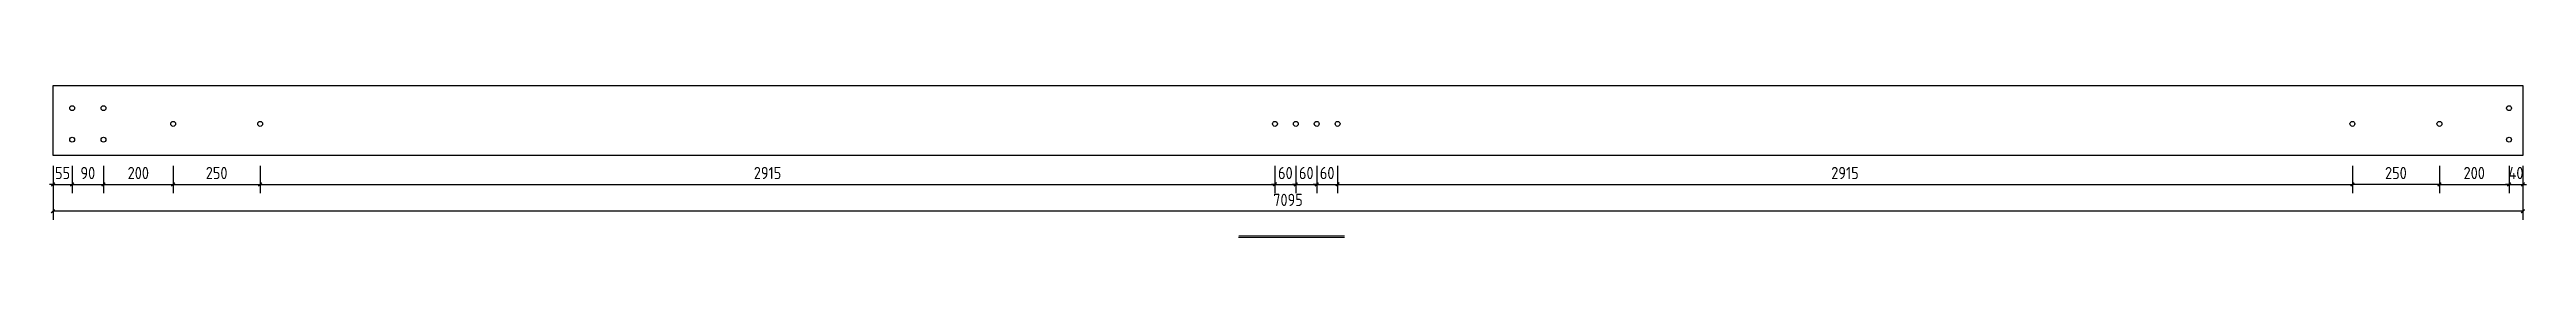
# Model space of a CAD drawing. Extents: x -5025 to 126372, y -5046 to 17025.
# Drawn here: x 55222 to 126372, y -3300 to 1053 of the extents above; entities that cross this region are included whole.
import ezdxf

# ---------------------------------------------------------------- set-up
doc = ezdxf.new("R2010")
doc.units = 0
doc.header["$LTSCALE"] = 1000
doc.header["$MEASUREMENT"] = 0
doc.styles.get("Standard").update_dxf_attribs({"font": 'gbenor.shx', "bigfont": 'gbcbig.shx'})
doc.dimstyles.get("Standard").update_dxf_attribs({"dimscale": 100, "dimtxt": 3.5, "dimasz": 1, "dimexe": 2.5, "dimexo": 3, "dimgap": 1.5, "dimtad": 1, "dimdec": 0, "dimzin": 0, "dimdsep": 46, "dimtxsty": 'Standard', "dimblk": 'ARCHTICK', "dimcen": 0.09, "dimadec": 0, "dimazin": 0, "dimtfac": 1, "dimtdec": 0, "dimtix": 1, "dimtmove": 2, "dimatfit": 3, "dimfxl": 1, "dimtolj": 1, "dimtzin": 0, "dimarcsym": 0})

msp = doc.modelspace()

# ---------------------------------------------------------------- blocks, each defined once
blk = doc.blocks.new('_ArchTick')
at = {"color": 0, "linetype": 'ByBlock', "const_width": 0.4}
blk.add_lwpolyline([(-0.5, -0.5), (0.5, 0.5)], dxfattribs=at)
blk = doc.blocks.new('*D71')
at = {"color": 0, "lineweight": -2}
for p, q in [((55322, -1247), (55322, -2029)), ((55872, -1247), (55872, -2029)), ((55322, -1779), (55222, -1779)), ((55322, -1779), (55872, -1779)), ((55872, -1779), (55972, -1779))]:
    blk.add_line(p, q, dxfattribs=at)
at = {"layer": 'Defpoints', "color": 0}
for p in [(55322, -947), (55872, -947), (55872, -1779)]:
    blk.add_point(p, dxfattribs=at)
at = {"color": 0, "lineweight": -2, "xscale": 100, "yscale": 100, "zscale": 100}
blk.add_blockref('_ArchTick', (55322, -1779), dxfattribs=at)
at = {"color": 0, "lineweight": -2, "xscale": 100, "yscale": 100, "zscale": 100, "rotation": 180}
blk.add_blockref('_ArchTick', (55872, -1779), dxfattribs=at)
at = {"color": 0, "insert": (55597, -1454), "char_height": 350, "attachment_point": 5}
blk.add_mtext('\\A1;55', dxfattribs=at)
blk = doc.blocks.new('*D57')
at = {"color": 0, "lineweight": -2}
for p, q in [((56772, -1247), (56772, -2029)), ((58772, -1247), (58772, -2029)), ((56772, -1779), (58772, -1779))]:
    blk.add_line(p, q, dxfattribs=at)
at = {"layer": 'Defpoints', "color": 0}
for p in [(56772, -947), (58772, -947), (58772, -1779)]:
    blk.add_point(p, dxfattribs=at)
at = {"color": 0, "lineweight": -2, "xscale": 100, "yscale": 100, "zscale": 100, "rotation": 180}
blk.add_blockref('_ArchTick', (56772, -1779), dxfattribs=at)
at = {"color": 0, "lineweight": -2, "xscale": 100, "yscale": 100, "zscale": 100}
blk.add_blockref('_ArchTick', (58772, -1779), dxfattribs=at)
at = {"color": 0, "insert": (57772, -1454), "char_height": 350, "attachment_point": 5}
blk.add_mtext('\\A1;200', dxfattribs=at)
blk = doc.blocks.new('*D58')
at = {"color": 0, "lineweight": -2}
for p, q in [((61272, -1247), (61272, -2029)), ((90422, -1247), (90422, -2029)), ((61272, -1779), (90422, -1779))]:
    blk.add_line(p, q, dxfattribs=at)
at = {"layer": 'Defpoints', "color": 0}
for p in [(61272, -947), (90422, -947), (90422, -1779)]:
    blk.add_point(p, dxfattribs=at)
at = {"color": 0, "lineweight": -2, "xscale": 100, "yscale": 100, "zscale": 100, "rotation": 180}
blk.add_blockref('_ArchTick', (61272, -1779), dxfattribs=at)
at = {"color": 0, "lineweight": -2, "xscale": 100, "yscale": 100, "zscale": 100}
blk.add_blockref('_ArchTick', (90422, -1779), dxfattribs=at)
at = {"color": 0, "insert": (75847, -1454), "char_height": 350, "attachment_point": 5}
blk.add_mtext('\\A1;2915', dxfattribs=at)
blk = doc.blocks.new('*D59')
at = {"color": 0, "lineweight": -2}
for p, q in [((90422, -1247), (90422, -2029)), ((91022, -1247), (91022, -2029)), ((90422, -1779), (90322, -1779)), ((90422, -1779), (91022, -1779)), ((91022, -1779), (91122, -1779))]:
    blk.add_line(p, q, dxfattribs=at)
at = {"layer": 'Defpoints', "color": 0}
for p in [(90422, -947), (91022, -947), (91022, -1779)]:
    blk.add_point(p, dxfattribs=at)
at = {"color": 0, "lineweight": -2, "xscale": 100, "yscale": 100, "zscale": 100}
blk.add_blockref('_ArchTick', (90422, -1779), dxfattribs=at)
at = {"color": 0, "lineweight": -2, "xscale": 100, "yscale": 100, "zscale": 100, "rotation": 180}
blk.add_blockref('_ArchTick', (91022, -1779), dxfattribs=at)
at = {"color": 0, "insert": (90722, -1454), "char_height": 350, "attachment_point": 5}
blk.add_mtext('\\A1;60', dxfattribs=at)
blk = doc.blocks.new('*D60')
at = {"color": 0, "lineweight": -2}
for p, q in [((91022, -1247), (91022, -2029)), ((91622, -1247), (91622, -2029)), ((91022, -1779), (90922, -1779)), ((91022, -1779), (91622, -1779)), ((91622, -1779), (91722, -1779))]:
    blk.add_line(p, q, dxfattribs=at)
at = {"layer": 'Defpoints', "color": 0}
for p in [(91022, -947), (91622, -947), (91622, -1779)]:
    blk.add_point(p, dxfattribs=at)
at = {"color": 0, "lineweight": -2, "xscale": 100, "yscale": 100, "zscale": 100}
blk.add_blockref('_ArchTick', (91022, -1779), dxfattribs=at)
at = {"color": 0, "lineweight": -2, "xscale": 100, "yscale": 100, "zscale": 100, "rotation": 180}
blk.add_blockref('_ArchTick', (91622, -1779), dxfattribs=at)
at = {"color": 0, "insert": (91322, -1454), "char_height": 350, "attachment_point": 5}
blk.add_mtext('\\A1;60', dxfattribs=at)
blk = doc.blocks.new('*D61')
at = {"color": 0, "lineweight": -2}
for p, q in [((91622, -1247), (91622, -2029)), ((92222, -1247), (92222, -2029)), ((91622, -1779), (91522, -1779)), ((91622, -1779), (92222, -1779)), ((92222, -1779), (92322, -1779))]:
    blk.add_line(p, q, dxfattribs=at)
at = {"layer": 'Defpoints', "color": 0}
for p in [(91622, -947), (92222, -947), (92222, -1779)]:
    blk.add_point(p, dxfattribs=at)
at = {"color": 0, "lineweight": -2, "xscale": 100, "yscale": 100, "zscale": 100}
blk.add_blockref('_ArchTick', (91622, -1779), dxfattribs=at)
at = {"color": 0, "lineweight": -2, "xscale": 100, "yscale": 100, "zscale": 100, "rotation": 180}
blk.add_blockref('_ArchTick', (92222, -1779), dxfattribs=at)
at = {"color": 0, "insert": (91922, -1454), "char_height": 350, "attachment_point": 5}
blk.add_mtext('\\A1;60', dxfattribs=at)
blk = doc.blocks.new('*D62')
at = {"color": 0, "lineweight": -2}
for p, q in [((92222, -1247), (92222, -2029)), ((121372, -1247), (121372, -2029)), ((92222, -1779), (121372, -1779))]:
    blk.add_line(p, q, dxfattribs=at)
at = {"layer": 'Defpoints', "color": 0}
for p in [(92222, -947), (121372, -947), (121372, -1779)]:
    blk.add_point(p, dxfattribs=at)
at = {"color": 0, "lineweight": -2, "xscale": 100, "yscale": 100, "zscale": 100, "rotation": 180}
blk.add_blockref('_ArchTick', (92222, -1779), dxfattribs=at)
at = {"color": 0, "lineweight": -2, "xscale": 100, "yscale": 100, "zscale": 100}
blk.add_blockref('_ArchTick', (121372, -1779), dxfattribs=at)
at = {"color": 0, "insert": (106797, -1454), "char_height": 350, "attachment_point": 5}
blk.add_mtext('\\A1;2915', dxfattribs=at)
blk = doc.blocks.new('*D63')
at = {"color": 0, "lineweight": -2}
for p, q in [((123872, -1247), (123872, -2029)), ((125872, -1247), (125872, -2029)), ((123872, -1779), (125872, -1779))]:
    blk.add_line(p, q, dxfattribs=at)
at = {"layer": 'Defpoints', "color": 0}
for p in [(123872, -947), (125872, -947), (125872, -1779)]:
    blk.add_point(p, dxfattribs=at)
at = {"color": 0, "lineweight": -2, "xscale": 100, "yscale": 100, "zscale": 100, "rotation": 180}
blk.add_blockref('_ArchTick', (123872, -1779), dxfattribs=at)
at = {"color": 0, "lineweight": -2, "xscale": 100, "yscale": 100, "zscale": 100}
blk.add_blockref('_ArchTick', (125872, -1779), dxfattribs=at)
at = {"color": 0, "insert": (124872, -1454), "char_height": 350, "attachment_point": 5}
blk.add_mtext('\\A1;200', dxfattribs=at)
blk = doc.blocks.new('*D72')
at = {"color": 0, "lineweight": -2}
for p, q in [((125872, -1247), (125872, -2029)), ((126272, -1247), (126272, -2029)), ((125872, -1779), (125772, -1779)), ((125872, -1779), (126272, -1779)), ((126272, -1779), (126372, -1779))]:
    blk.add_line(p, q, dxfattribs=at)
at = {"layer": 'Defpoints', "color": 0}
for p in [(125872, -947), (126272, -947), (126272, -1779)]:
    blk.add_point(p, dxfattribs=at)
at = {"color": 0, "lineweight": -2, "xscale": 100, "yscale": 100, "zscale": 100}
blk.add_blockref('_ArchTick', (125872, -1779), dxfattribs=at)
at = {"color": 0, "lineweight": -2, "xscale": 100, "yscale": 100, "zscale": 100, "rotation": 180}
blk.add_blockref('_ArchTick', (126272, -1779), dxfattribs=at)
at = {"color": 0, "insert": (126072, -1454), "char_height": 350, "attachment_point": 5}
blk.add_mtext('\\A1;40', dxfattribs=at)
blk = doc.blocks.new('*D73')
at = {"color": 0, "lineweight": -2}
for p, q in [((55322, -1247), (55322, -2798)), ((126272, -1247), (126272, -2798)), ((126272, -2548), (55322, -2548))]:
    blk.add_line(p, q, dxfattribs=at)
at = {"layer": 'Defpoints', "color": 0}
for p in [(55322, -947), (126272, -947), (55322, -2548)]:
    blk.add_point(p, dxfattribs=at)
at = {"color": 0, "lineweight": -2, "xscale": 100, "yscale": 100, "zscale": 100, "rotation": 180}
blk.add_blockref('_ArchTick', (55322, -2548), dxfattribs=at)
at = {"color": 0, "lineweight": -2, "xscale": 100, "yscale": 100, "zscale": 100}
blk.add_blockref('_ArchTick', (126272, -2548), dxfattribs=at)
at = {"color": 0, "insert": (90797, -2223), "char_height": 350, "attachment_point": 5}
blk.add_mtext('\\A1;7095', dxfattribs=at)
blk = doc.blocks.new('*D68')
at = {"color": 0, "lineweight": -2}
for p, q in [((58772, -1247), (58772, -2029)), ((61272, -1247), (61272, -2029)), ((58772, -1779), (61272, -1779))]:
    blk.add_line(p, q, dxfattribs=at)
at = {"layer": 'Defpoints', "color": 0}
for p in [(58772, -947), (61272, -947), (61272, -1779)]:
    blk.add_point(p, dxfattribs=at)
at = {"color": 0, "lineweight": -2, "xscale": 100, "yscale": 100, "zscale": 100, "rotation": 180}
blk.add_blockref('_ArchTick', (58772, -1779), dxfattribs=at)
at = {"color": 0, "lineweight": -2, "xscale": 100, "yscale": 100, "zscale": 100}
blk.add_blockref('_ArchTick', (61272, -1779), dxfattribs=at)
at = {"color": 0, "insert": (60022, -1454), "char_height": 350, "attachment_point": 5}
blk.add_mtext('\\A1;250', dxfattribs=at)
blk = doc.blocks.new('*D69')
at = {"color": 0, "lineweight": -2}
for p, q in [((121372, -1247), (121372, -2029)), ((123872, -1247), (123872, -2029)), ((123872, -1779), (121372, -1779))]:
    blk.add_line(p, q, dxfattribs=at)
at = {"layer": 'Defpoints', "color": 0}
for p in [(121372, -947), (123872, -947), (121372, -1779)]:
    blk.add_point(p, dxfattribs=at)
at = {"color": 0, "lineweight": -2, "xscale": 100, "yscale": 100, "zscale": 100, "rotation": 180}
blk.add_blockref('_ArchTick', (121372, -1779), dxfattribs=at)
at = {"color": 0, "lineweight": -2, "xscale": 100, "yscale": 100, "zscale": 100}
blk.add_blockref('_ArchTick', (123872, -1779), dxfattribs=at)
at = {"color": 0, "insert": (122622, -1454), "char_height": 350, "attachment_point": 5}
blk.add_mtext('\\A1;250', dxfattribs=at)
blk = doc.blocks.new('*D70')
at = {"color": 0, "lineweight": -2}
for p, q in [((55872, -1247), (55872, -2029)), ((56772, -1247), (56772, -2029)), ((55872, -1779), (56772, -1779))]:
    blk.add_line(p, q, dxfattribs=at)
at = {"layer": 'Defpoints', "color": 0}
for p in [(55872, -947), (56772, -947), (56772, -1779)]:
    blk.add_point(p, dxfattribs=at)
at = {"color": 0, "lineweight": -2, "xscale": 100, "yscale": 100, "zscale": 100, "rotation": 180}
blk.add_blockref('_ArchTick', (55872, -1779), dxfattribs=at)
at = {"color": 0, "lineweight": -2, "xscale": 100, "yscale": 100, "zscale": 100}
blk.add_blockref('_ArchTick', (56772, -1779), dxfattribs=at)
at = {"color": 0, "insert": (56322, -1454), "char_height": 350, "attachment_point": 5}
blk.add_mtext('\\A1;90', dxfattribs=at)

# ---------------------------------------------------------------- dimensions: what is measured, and where the dimension line sits
for base, p1, p2, picture, middle in [((55872.4, -1778.8), (55322.4, -947.4), (55872.4, -947.4), '*D71', (55597.4, -1453.8)), ((55322.4, -2547.8), (126272.4, -947.4), (55322.4, -947.4), '*D73', (90797.4, -2222.8)), ((56772.4, -1778.8), (55872.4, -947.4), (56772.4, -947.4), '*D70', (56322.4, -1453.8)), ((58772.4, -1778.8), (56772.4, -947.4), (58772.4, -947.4), '*D57', (57772.4, -1453.8)), ((61272.4, -1778.8), (58772.4, -947.4), (61272.4, -947.4), '*D68', (60022.4, -1453.8)), ((90422.4, -1778.8), (61272.4, -947.4), (90422.4, -947.4), '*D58', (75847.4, -1453.8)), ((91022.4, -1778.8), (90422.4, -947.4), (91022.4, -947.4), '*D59', (90722.4, -1453.8)), ((91622.4, -1778.8), (91022.4, -947.4), (91622.4, -947.4), '*D60', (91322.4, -1453.8)), ((92222.4, -1778.8), (91622.4, -947.4), (92222.4, -947.4), '*D61', (91922.4, -1453.8)), ((121372.4, -1778.8), (92222.4, -947.4), (121372.4, -947.4), '*D62', (106797.4, -1453.8)), ((125872.4, -1778.8), (123872.4, -947.4), (125872.4, -947.4), '*D63', (124872.4, -1453.8)), ((126272.4, -1778.8), (125872.4, -947.4), (126272.4, -947.4), '*D72', (126072.4, -1453.8))]:
    dim = msp.add_linear_dim(base=base, p1=p1, p2=p2, dimstyle='Standard', override={"dimlfac": 0.1})
    dim.commit()
    dim.dimension.update_dxf_attribs({"geometry": picture, "text_midpoint": middle})
dim = msp.add_linear_dim(base=(121372.4, -1778.8), p1=(123872.4, -947.4), p2=(121372.4, -947.4), angle=180, dimstyle='Standard', override={"dimlfac": 0.1})
dim.commit()
dim.dimension.update_dxf_attribs({"geometry": '*D69', "text_midpoint": (122622.4, -1453.8)})

# ---------------------------------------------------------------- linework, layer by layer
for p, q in [((55322.4, 1052.6), (126272.4, 1052.6)), ((55322.4, -947.4), (55322.4, 1052.6)), ((126272.4, 1052.6), (126272.4, -947.4)), ((126272.4, -947.4), (55322.4, -947.4)), ((92421, -3300.1), (89378.2, -3300.1))]:
    msp.add_line(p, q)
at = {"const_width": 30}
msp.add_lwpolyline([(89378.2, -3248.5), (92421, -3248.5)], dxfattribs=at)
for centre in [(55872.4, 402.6), (56772.4, 402.6), (58772.4, -47.4), (61272.4, -47.4), (90422.4, -47.4), (91022.4, -47.4), (91622.4, -47.4), (92222.4, -47.4), (121372.4, -47.4), (123872.4, -47.4), (125872.4, 402.6), (55872.4, -497.4), (56772.4, -497.4), (125872.4, -497.4)]:
    msp.add_circle(centre, 70)

msp.set_redraw_order([(e.dxf.handle, doc.entitydb.next_handle()) for e in msp.query("TEXT MTEXT ATTDEF DIMENSION ARC_DIMENSION")])  # texts and dimensions are drawn at this point

doc.saveas('drawing.dxf')
